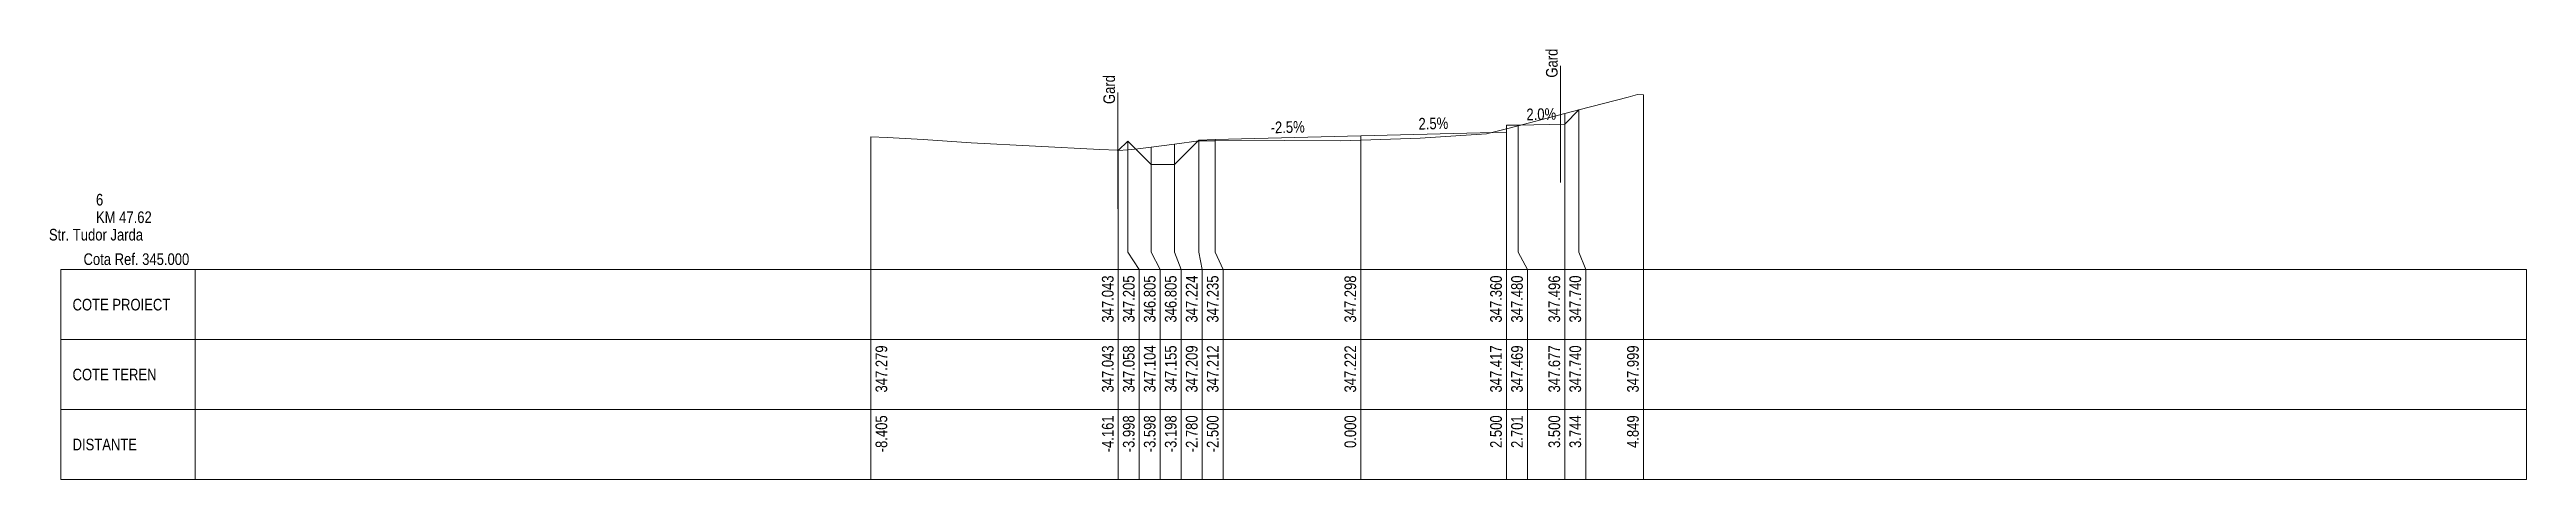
# Model space of a CAD drawing. Extents: x 1 to 634, y 0 to 594.
# Drawn here: x 0.5 to 43, y 49 to 56.38 of the extents above; entities that cross this region are included whole.
import ezdxf
from ezdxf.enums import TextEntityAlignment as Align

# ---------------------------------------------------------------- set-up
doc = ezdxf.new("R2010")
doc.units = 0
doc.header["$MEASUREMENT"] = 0
doc.layers.add('ARD-No Plot', color=1, linetype='Continuous', lineweight=0, plot=False)
for name, color, linetype, lineweight in [('DESIGN-TEXT', 7, 'Continuous', 0), ('EXISTING-TEXT', 7, 'Continuous', 0), ('LINES', 7, 'Continuous', 0), ('Text', 7, 'Continuous', 0), ('X-RL', 7, 'Continuous', 0), ('XPLOT-DESIGN', 5, 'Continuous', 0), ('XPLOT-EXISTING', 3, 'Continuous', 0), ('XPLOT-GRADE', 7, 'Continuous', 0), ('XPLOT-KM', 7, 'Continuous', 0), ('XPLOT-TITLE', 7, 'Continuous', 0)]:
    doc.layers.add(name, color=color, linetype=linetype, lineweight=lineweight)
doc.styles.add('$0$$0$Arial', font='arial.ttf', dxfattribs={"width": 0.8})

msp = doc.modelspace()

# ---------------------------------------------------------------- texts
at = {"layer": 'ARD-No Plot', "style": '$0$$0$Arial', "width": 0.8}
msp.add_text('Str. Tudor Jarda', height=0.2, dxfattribs=at).set_placement((1.3, 53.1), align=Align.CENTER)
at = {"layer": 'DESIGN-TEXT', "style": '$0$$0$Arial', "width": 0.8}
for s, p in [('347.043', (18.759, 52.5)), ('347.205', (19.119, 52.5)), ('346.805', (19.479, 52.5)), ('346.805', (19.839, 52.5)), ('347.224', (20.199, 52.5)), ('347.235', (20.559, 52.5)), ('347.298', (22.92, 52.5)), ('347.360', (25.42, 52.5)), ('347.480', (25.78, 52.5)), ('347.496', (26.42, 52.5)), ('347.740', (26.78, 52.5))]:
    msp.add_text(s, height=0.2, rotation=90, dxfattribs=at).set_placement(p, align=Align.RIGHT)
at = {"layer": 'EXISTING-TEXT', "style": '$0$$0$Arial', "width": 0.8}
for s, p in [('347.279', (14.875, 51.3)), ('347.043', (18.759, 51.3)), ('347.058', (19.119, 51.3)), ('347.104', (19.479, 51.3)), ('347.155', (19.839, 51.3)), ('347.209', (20.199, 51.3)), ('347.212', (20.559, 51.3)), ('347.222', (22.92, 51.3)), ('347.222', (22.92, 51.3)), ('347.417', (25.42, 51.3)), ('347.469', (25.78, 51.3)), ('347.677', (26.42, 51.3)), ('347.740', (26.78, 51.3)), ('347.999', (27.769, 51.3))]:
    msp.add_text(s, height=0.2, rotation=90, dxfattribs=at).set_placement(p, align=Align.RIGHT)
at = {"layer": 'Text', "style": '$0$$0$Arial', "width": 0.8}
for p in [(26.378, 55.895), (18.783, 55.442)]:
    msp.add_text('Gard', height=0.2, rotation=90, dxfattribs=at).set_placement(p)
for s, p in [('-8.405', (14.875, 50.1)), ('-8.405', (14.875, 50.1)), ('-4.161', (18.759, 50.1)), ('-4.161', (18.759, 50.1)), ('-4.161', (18.759, 50.1)), ('-3.998', (19.119, 50.1)), ('-3.998', (19.119, 50.1)), ('-3.998', (19.119, 50.1)), ('-3.598', (19.479, 50.1)), ('-3.598', (19.479, 50.1)), ('-3.598', (19.479, 50.1)), ('-3.198', (19.839, 50.1)), ('-3.198', (19.839, 50.1)), ('-3.198', (19.839, 50.1)), ('-2.780', (20.199, 50.1)), ('-2.780', (20.199, 50.1)), ('-2.780', (20.199, 50.1)), ('-2.500', (20.559, 50.1)), ('-2.500', (20.559, 50.1)), ('-2.500', (20.559, 50.1)), ('0.000', (22.92, 50.1)), ('0.000', (22.92, 50.1)), ('0.000', (22.92, 50.1)), ('2.500', (25.42, 50.1)), ('2.500', (25.42, 50.1)), ('2.500', (25.42, 50.1)), ('2.701', (25.78, 50.1)), ('2.701', (25.78, 50.1)), ('2.701', (25.78, 50.1)), ('3.500', (26.42, 50.1)), ('3.500', (26.42, 50.1)), ('3.500', (26.42, 50.1)), ('3.744', (26.78, 50.1)), ('3.744', (26.78, 50.1)), ('3.744', (26.78, 50.1)), ('4.849', (27.769, 50.1)), ('4.849', (27.769, 50.1))]:
    msp.add_text(s, height=0.2, rotation=90, dxfattribs=at).set_placement(p, align=Align.RIGHT)
at = {"layer": 'X-RL', "style": '$0$$0$Arial', "width": 0.8}
msp.add_text('Cota Ref. 345.000', height=0.2, dxfattribs=at).set_placement((2.9, 52.68), align=Align.RIGHT)
at = {"layer": 'XPLOT-GRADE', "style": '$0$$0$Arial', "width": 0.8}
for s, rotation, p in [('2.0%', 1.1458, (26.099, 55.168)), ('-2.5%', 1.4321, (21.748, 54.946)), ('2.5%', 1.4321, (24.248, 55.009))]:
    msp.add_text(s, height=0.2, rotation=rotation, dxfattribs=at).set_placement(p, align=Align.CENTER)
at = {"layer": 'XPLOT-KM', "style": '$0$$0$Arial', "width": 0.8}
for s, p in [('6', (1.3, 53.7)), ('KM 47.62', (1.3, 53.4))]:
    msp.add_text(s, height=0.2, dxfattribs=at).set_placement(p)
at = {"layer": 'XPLOT-TITLE', "style": '$0$$0$Arial', "width": 0.8}
for s, p in [('COTE PROIECT', (0.898, 51.9)), ('COTE TEREN', (0.898, 50.7)), ('DISTANTE', (0.898, 49.5))]:
    msp.add_text(s, height=0.2, dxfattribs=at).set_placement(p)

# ---------------------------------------------------------------- linework, layer by layer
at = {"layer": 'LINES'}
for p, q in [((26.428, 56.095), (26.428, 54.095)), ((18.833, 55.642), (18.833, 53.642)), ((26.5, 52.9), (26.5, 55.277)), ((26.5, 52.9), (26.5, 55.277)), ((26.5, 52.9), (26.5, 55.277)), ((26.744, 52.9), (26.744, 55.34)), ((26.744, 52.9), (26.744, 55.34)), ((26.744, 52.9), (26.744, 55.34)), ((27.849, 52.9), (27.849, 55.599)), ((27.849, 52.9), (27.849, 55.599)), ((14.595, 52.9), (14.595, 54.879)), ((14.595, 52.9), (14.595, 54.879)), ((20.22, 52.9), (20.22, 54.824)), ((20.22, 52.9), (20.22, 54.824)), ((20.22, 52.9), (20.22, 54.824)), ((20.5, 52.9), (20.5, 54.835)), ((20.5, 52.9), (20.5, 54.835)), ((20.5, 52.9), (20.5, 54.835)), ((23, 52.9), (23, 54.898)), ((23, 52.9), (23, 54.898)), ((23, 52.9), (23, 54.898)), ((25.5, 52.9), (25.5, 55.017)), ((25.5, 52.9), (25.5, 55.017)), ((25.5, 52.9), (25.5, 55.017)), ((25.701, 52.9), (25.701, 55.08)), ((25.701, 52.9), (25.701, 55.08)), ((25.701, 52.9), (25.701, 55.08)), ((18.839, 52.9), (18.839, 54.643)), ((18.839, 52.9), (18.839, 54.643)), ((18.839, 52.9), (18.839, 54.643)), ((19.002, 52.9), (19.002, 54.805)), ((19.002, 52.9), (19.002, 54.805)), ((19.002, 52.9), (19.002, 54.805)), ((19.402, 52.9), (19.402, 54.704)), ((19.402, 52.9), (19.402, 54.704)), ((19.402, 52.9), (19.402, 54.704)), ((19.802, 52.9), (19.802, 54.755)), ((19.802, 52.9), (19.802, 54.755)), ((19.802, 52.9), (19.802, 54.755)), ((14.595, 52.6), (14.595, 52.9)), ((14.595, 52.6), (14.595, 52.9)), ((18.839, 52.6), (18.839, 52.9)), ((18.839, 52.6), (18.839, 52.9)), ((18.839, 52.6), (18.839, 52.9)), ((19.199, 52.6), (19.002, 52.9)), ((19.199, 52.6), (19.002, 52.9)), ((19.199, 52.6), (19.002, 52.9)), ((19.559, 52.6), (19.402, 52.9)), ((19.559, 52.6), (19.402, 52.9)), ((19.559, 52.6), (19.402, 52.9)), ((19.919, 52.6), (19.802, 52.9)), ((19.919, 52.6), (19.802, 52.9)), ((19.919, 52.6), (19.802, 52.9)), ((20.279, 52.6), (20.22, 52.9)), ((20.279, 52.6), (20.22, 52.9)), ((20.279, 52.6), (20.22, 52.9)), ((20.639, 52.6), (20.5, 52.9)), ((20.639, 52.6), (20.5, 52.9)), ((20.639, 52.6), (20.5, 52.9)), ((23, 52.6), (23, 52.9)), ((23, 52.6), (23, 52.9)), ((23, 52.6), (23, 52.9)), ((25.5, 52.6), (25.5, 52.9)), ((25.5, 52.6), (25.5, 52.9)), ((25.5, 52.6), (25.5, 52.9)), ((25.86, 52.6), (25.701, 52.9)), ((25.86, 52.6), (25.701, 52.9)), ((25.86, 52.6), (25.701, 52.9)), ((26.5, 52.6), (26.5, 52.9)), ((26.5, 52.6), (26.5, 52.9)), ((26.5, 52.6), (26.5, 52.9)), ((26.86, 52.6), (26.744, 52.9)), ((26.86, 52.6), (26.744, 52.9)), ((26.86, 52.6), (26.744, 52.9)), ((27.849, 52.6), (27.849, 52.9)), ((27.849, 52.6), (27.849, 52.9)), ((0.698, 51.4), (0.698, 52.6)), ((0.698, 52.6), (3, 52.6)), ((3, 49), (3, 52.6)), ((3, 52.6), (43, 52.6)), ((14.595, 49), (14.595, 52.6)), ((14.595, 49), (14.595, 52.6)), ((18.839, 49), (18.839, 52.6)), ((18.839, 49), (18.839, 52.6)), ((18.839, 49), (18.839, 52.6)), ((19.199, 49), (19.199, 52.6)), ((19.199, 49), (19.199, 52.6)), ((19.199, 49), (19.199, 52.6)), ((19.559, 49), (19.559, 52.6)), ((19.559, 49), (19.559, 52.6)), ((19.559, 49), (19.559, 52.6)), ((19.919, 49), (19.919, 52.6)), ((19.919, 49), (19.919, 52.6)), ((19.919, 49), (19.919, 52.6)), ((20.279, 49), (20.279, 52.6)), ((20.279, 49), (20.279, 52.6)), ((20.279, 49), (20.279, 52.6)), ((20.639, 49), (20.639, 52.6)), ((20.639, 49), (20.639, 52.6)), ((20.639, 49), (20.639, 52.6)), ((23, 49), (23, 52.6)), ((23, 49), (23, 52.6)), ((23, 49), (23, 52.6)), ((25.5, 49), (25.5, 52.6)), ((25.5, 49), (25.5, 52.6)), ((25.5, 49), (25.5, 52.6)), ((25.86, 49), (25.86, 52.6)), ((25.86, 49), (25.86, 52.6)), ((25.86, 49), (25.86, 52.6)), ((26.5, 49), (26.5, 52.6)), ((26.5, 49), (26.5, 52.6)), ((26.5, 49), (26.5, 52.6)), ((26.86, 49), (26.86, 52.6)), ((26.86, 49), (26.86, 52.6)), ((26.86, 49), (26.86, 52.6)), ((27.849, 49), (27.849, 52.6)), ((27.849, 49), (27.849, 52.6)), ((43, 49), (43, 52.6)), ((0.698, 50.2), (0.698, 51.4)), ((0.698, 51.4), (3, 51.4)), ((3, 51.4), (0.698, 51.4)), ((3, 51.4), (43, 51.4)), ((0.698, 49), (0.698, 50.2)), ((0.698, 50.2), (3, 50.2)), ((3, 50.2), (0.698, 50.2)), ((3, 50.2), (43, 50.2)), ((3, 49), (0.698, 49)), ((3, 49), (43, 49))]:
    msp.add_line(p, q, dxfattribs=at)
at = {"layer": 'XPLOT-DESIGN'}
for p, q in [((26.5, 55.096), (26.744, 55.34)), ((19.802, 54.405), (20.22, 54.824)), ((20.22, 54.824), (20.5, 54.835)), ((20.5, 54.835), (23, 54.898)), ((23, 54.898), (25.5, 54.96)), ((25.5, 54.96), (25.501, 55.08)), ((25.501, 55.08), (25.701, 55.08)), ((25.701, 55.08), (26.5, 55.096)), ((18.839, 54.643), (19.002, 54.805)), ((19.002, 54.805), (19.402, 54.405)), ((19.402, 54.405), (19.802, 54.405))]:
    msp.add_line(p, q, dxfattribs=at)
at = {"layer": 'XPLOT-EXISTING'}
for p, q in [((25.701, 55.069), (26.5, 55.277)), ((26.5, 55.277), (26.744, 55.34)), ((26.744, 55.34), (27.59, 55.559)), ((27.59, 55.559), (27.746, 55.607)), ((27.746, 55.607), (27.849, 55.599)), ((14.595, 54.879), (14.874, 54.87)), ((14.874, 54.87), (15.491, 54.834)), ((15.491, 54.834), (16.316, 54.776)), ((22.646, 54.81), (23, 54.822)), ((23, 54.822), (24.018, 54.858)), ((23, 54.822), (23, 54.822)), ((24.018, 54.858), (25.155, 54.928)), ((25.155, 54.928), (25.5, 55.017)), ((25.5, 55.017), (25.701, 55.069)), ((16.316, 54.776), (18.522, 54.659)), ((18.522, 54.659), (18.825, 54.649)), ((18.825, 54.649), (18.833, 54.642)), ((18.833, 54.642), (18.839, 54.643)), ((18.839, 54.643), (19.002, 54.658)), ((19.002, 54.658), (19.177, 54.675)), ((19.177, 54.675), (19.402, 54.704)), ((19.402, 54.704), (19.802, 54.755)), ((19.802, 54.755), (20.22, 54.809)), ((20.22, 54.809), (20.244, 54.812)), ((20.244, 54.812), (20.5, 54.812)), ((20.5, 54.812), (21.69, 54.816)), ((21.69, 54.816), (22.646, 54.81))]:
    msp.add_line(p, q, dxfattribs=at)

msp.set_redraw_order([(e.dxf.handle, doc.entitydb.next_handle()) for e in msp.query("TEXT MTEXT ATTDEF DIMENSION ARC_DIMENSION")])  # texts and dimensions are drawn at this point

doc.saveas('drawing.dxf')
